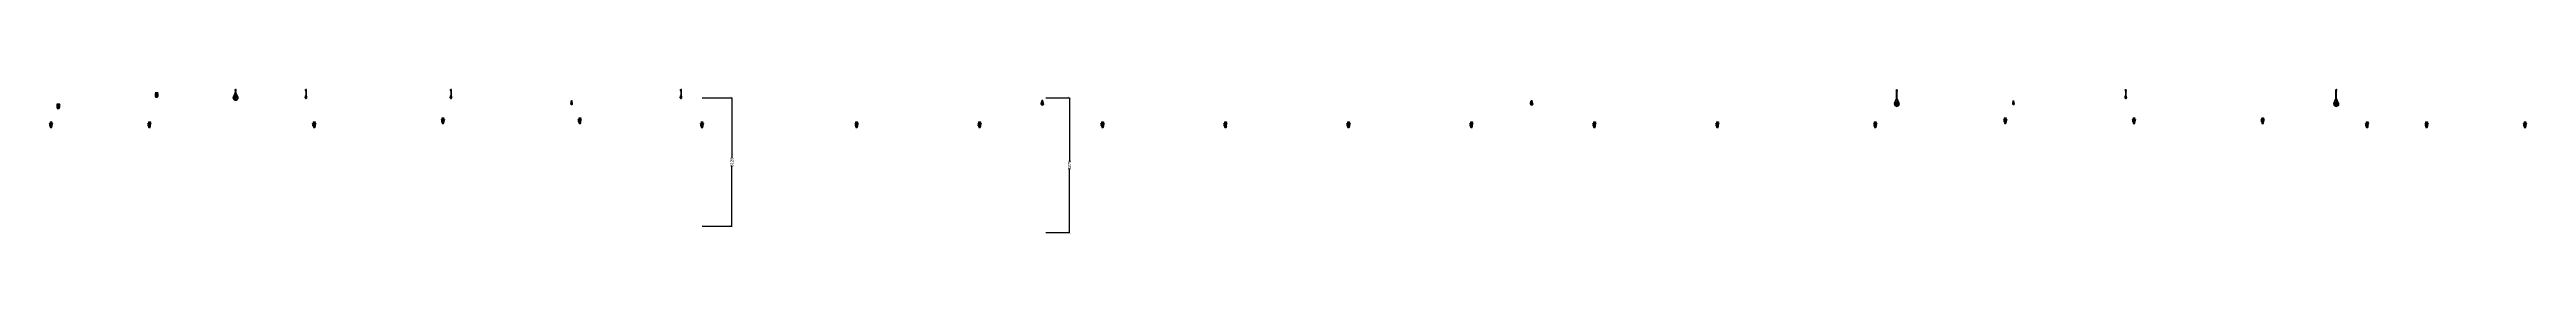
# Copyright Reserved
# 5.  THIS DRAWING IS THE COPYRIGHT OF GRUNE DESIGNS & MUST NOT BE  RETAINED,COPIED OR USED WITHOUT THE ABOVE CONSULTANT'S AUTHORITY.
# Model space of a CAD drawing. Header units: millimetres. Extents: x -194958 to 83200, y -72620 to 64568.
# Drawn here: x 22113 to 82537, y 61059 to 64568 of the extents above; entities that cross this region are included whole.
import ezdxf

# ---------------------------------------------------------------- set-up
doc = ezdxf.new("R2010")
doc.units = ezdxf.units.MM
doc.header["$LTSCALE"] = 200
doc.header["$PDMODE"] = 3
doc.header["$PDSIZE"] = 150
for name, pattern in [('30005-M032-GRD-DBE03-2104$0$30005-PL032-GRD-DBEB1.2-2304$0$CENTER', [50.8, 31.75, -6.35, 6.35, -6.35]), ('30005-M032-GRD-DBE03-2104$0$30005-PL032-GRD-DBEB1.2-2304$0$phl_thick', [0]), ('CONTINOUS', [0]), ('DASH', [0.35, 0.25, -0.1])]:
    doc.linetypes.add(name, pattern=pattern)
doc.layers.get('Defpoints').update_dxf_attribs({"color": 8, "linetype": 'DASH'})
for name, color, linetype, lineweight in [('_GD-M-FP-PenSpr-68°C', 150, 'Continuous', 30), ('_GD-M-FP-SprnBrn-100mm', 7, 'CONTINOUS', 30), ('_GD-M-FP-SprnBrn-25mm', 1, 'CONTINOUS', 30), ('_GD-M-FP-SprnBrn-50mm', 4, 'CONTINOUS', 30), ('_GD-M-FP-UprSpr', 150, 'Continuous', 30), ('GD-M-FP-SprnMnLL', 230, 'Continuous', 30)]:
    doc.layers.add(name, color=color, linetype=linetype, lineweight=lineweight)
doc.layers.add('GD-M-SUPPORT', color=9, linetype='Continuous')
doc.styles.add('M-1', font='ARIALN.TTF')
doc.dimstyles.new('HALF', dxfattribs={"dimtxt": 75, "dimasz": 50, "dimexe": 0, "dimexo": 0, "dimgap": 0.09, "dimtad": 0, "dimdec": 0, "dimzin": 0, "dimdsep": 46, "dimtxsty": 'M-1', "dimblk": 'ARCHTICK', "dimcen": 0, "dimclrd": 256, "dimclre": 256, "dimclrt": 122, "dimadec": 0, "dimazin": 0, "dimtfac": 1, "dimtdec": 0, "dimtix": 1, "dimtofl": 0, "dimtmove": 0, "dimatfit": 0, "dimfxl": 1, "dimtolj": 1, "dimtzin": 0, "dimarcsym": 0})

# ---------------------------------------------------------------- blocks, each defined once
blk = doc.blocks.new('G$CD4ABA453')
for p, q in [((-23, 41), (-23, 29)), ((-23, 41), (23, 41)), ((-16, 0), (-16, 14)), ((16, 0), (16, 14)), ((23, 41), (23, 29)), ((-29, -56), (-29, -32)), ((-17, -56), (-17, -32)), ((-16, -10), (-16, -20)), ((-10, -97), (10, -97)), ((-6, -65), (-6, -32)), ((-4, -98), (4, -98)), ((-3, -79), (3, -79)), ((6, -65), (6, -32)), ((16, -10), (16, -20)), ((18, -56), (18, -32)), ((29, -56), (29, -32))]:
    blk.add_line(p, q)
blk.add_lwpolyline([(37, 0), (37, -10), (-37, -10), (-37, 0)], close=True)
blk.add_lwpolyline([(29, -32), (-29, -32), (-29, -23, -0.414214), (-26, -20), (26, -20, -0.414214), (29, -23)], format="xyb", close=True)
for points in [[(-3, -76), (3, -76)], [(3, -78), (-3, -78)]]:
    blk.add_lwpolyline(points)
for centre, radius, start, end in [((-8, 30), 15.7, 186.44489, 224.4999), ((-23, 14), 6.78, 358.37399, 52.57078), ((23, 14), 6.78, 127.42922, 181.62601), ((8, 30), 15.7, 315.5001, 353.55511), ((10, -56), 38.1, 179.13557, 244.74119), ((-19, -91), 1.81, 12.68038, 180.60171), ((-12, -88), 8.83, 202.37857, 268.45523), ((10, -56), 27.1, 178.78348, 241.52863), ((-15, -91), 1.81, 31.38815, 167.31962), ((-11, -90), 6.46, 182.02265, 275.35489), ((-12, -91), 1.81, 356.60845, 148.61185), ((-8, -91), 5.92, 168.38903, 249.80433), ((-9, -91), 1.81, 197.64159, 347.31962), ((-15, -82), 12, 313.81738, 9.02255), ((-4, -92), 2.82, 21.59462, 158.40538), ((15, -64), 21, 180, 209.71367), ((-4, -97), 1.4, 177.91705, 263.47673), ((-3, -75), 0.892, 123.24603, 248.30846), ((0, -69), 6.35, 237.74267, 302.25733), ((-3, -77), 0.892, 111.69154, 248.30846), ((0, -81), 3.81, 24.50527, 155.49473), ((0, -91), 1.81, 192.68038, 347.31962), ((0, -91), 1.81, 192.68038, 347.31962), ((5, -92), 2.82, 21.59462, 158.40538), ((3, -75), 0.892, 291.69154, 56.75397), ((3, -77), 0.892, 291.69154, 68.30846), ((15, -82), 12, 170.97745, 226.18262), ((-9, -56), 27.1, 298.47137, 1.21652), ((-15, -64), 21, 330.28633, 3.09964), ((4, -97), 1.4, 276.52327, 2.08295), ((-9, -56), 38.1, 295.25881, 0.86443), ((9, -91), 1.81, 192.68038, 342.35841), ((8, -91), 5.92, 290.19567, 11.61097), ((8, -91), 5.92, 290.19567, 11.61097), ((11, -90), 6.46, 264.64511, 357.97735), ((12, -91), 1.81, 31.38815, 183.39155), ((13, -88), 8.83, 271.54477, 337.62143), ((16, -91), 1.81, 12.68038, 148.61185), ((19, -91), 1.81, 359.39829, 167.31962)]:
    blk.add_arc(centre, radius, start, end)
blk = doc.blocks.new('*U6878')
h = blk.add_hatch(color=256)
h.dxf.hatch_style = 1
edge = h.paths.add_edge_path()
edge.add_arc((0, 0), 50, 0, 180.01883)
edge.add_arc((-25, 0), 25, 180.01883, 359.87131)
edge.add_arc((25, 0), 25, 0.27632, 179.87131, ccw=False)
blk.add_lwpolyline([(50, 0, 1.000164), (-50, 0, 0.998713), (0, 0, -0.996472), (50, 0, -1.004834)], format="xyb")
for radius in [57.1, 50]:
    blk.add_circle((0, 0), radius)
at = {"layer": 'GD-M-SUPPORT', "linetype": '30005-M032-GRD-DBE03-2104$0$30005-PL032-GRD-DBEB1.2-2304$0$CENTER', "ltscale": 0.02}
for p, q in [((-61, 0), (61, 0)), ((0, 178), (0, -62))]:
    blk.add_line(p, q, dxfattribs=at)
at = {"layer": 'GD-M-SUPPORT', "linetype": '30005-M032-GRD-DBE03-2104$0$30005-PL032-GRD-DBEB1.2-2304$0$phl_thick'}
for p, q in [((-54, 22), (-16, 118)), ((-53, 21), (-15, 117)), ((-11, 122), (11, 122)), ((-11, 120), (11, 120)), ((-11, 120), (11, 120)), ((-11, 118), (-11, 120)), ((-11, 118), (11, 118)), ((11, 120), (11, 122)), ((53, 21), (15, 115)), ((54, 22), (16, 116))]:
    blk.add_line(p, q, dxfattribs=at)
at = {"layer": 'GD-M-SUPPORT'}
for p, q in [((-9, 122), (-9, 129)), ((-9, 122), (9, 122)), ((-9, 118), (9, 118)), ((-9, 118), (-9, 113)), ((-9, 118), (-8, 118)), ((-9, 118), (9, 118)), ((-8, 112), (-9, 113)), ((8, 175), (-8, 175)), ((-6, 118), (-8, 118)), ((-6, 113), (-8, 112)), ((8, 112), (-8, 112)), ((-7, 173), (-7, 162)), ((-7, 132), (7, 132)), ((-6, 118), (-6, 113)), ((-6, 118), (-2, 118)), ((-6, 113), (-2, 112)), ((-5, 118), (-5, 161)), ((-5, 93), (-5, 112)), ((5, 109), (-5, 111)), ((5, 109), (-5, 111)), ((5, 107), (-5, 109)), ((5, 104), (-5, 106)), ((5, 102), (-5, 104)), ((5, 100), (-5, 102)), ((5, 98), (-5, 100)), ((5, 95), (-5, 97)), ((5, 93), (-5, 95)), ((5, 93), (-5, 95)), ((5, 93), (-5, 93)), ((-4, 122), (-4, 129)), ((2, 111), (-1, 111)), ((2, 108), (-1, 109)), ((2, 108), (-1, 109)), ((2, 106), (-1, 107)), ((2, 104), (-1, 105)), ((2, 102), (-1, 102)), ((2, 99), (-1, 100)), ((2, 97), (-1, 98)), ((2, 95), (-1, 95)), ((6, 118), (2, 118)), ((6, 113), (2, 112)), ((4, 122), (4, 129)), ((5, 118), (5, 161)), ((5, 93), (5, 112)), ((6, 118), (6, 113)), ((6, 118), (8, 118)), ((6, 113), (8, 112)), ((7, 173), (7, 162)), ((8, 118), (8, 113)), ((8, 118), (8, 118)), ((8, 112), (8, 113)), ((9, 122), (9, 129))]:
    blk.add_line(p, q, dxfattribs=at)
blk.add_lwpolyline([(-14, 175), (-14, 174), (14, 174), (14, 175)], close=True, dxfattribs=at)
for points in [[(-14, 173), (-14, 162)], [(-8, 175), (-8, 188), (-12, 204), (-6, 206), (-3, 189), (-1, 206), (1, 206)], [(11, 174), (-11, 174)], [(-11, 161), (11, 161)], [(8, 175), (8, 188), (12, 204), (6, 206), (3, 189), (1, 207), (-1, 207)], [(14, 162), (14, 173)]]:
    blk.add_lwpolyline(points, dxfattribs=at)
at = {"layer": 'GD-M-SUPPORT', "linetype": '30005-M032-GRD-DBE03-2104$0$30005-PL032-GRD-DBEB1.2-2304$0$phl_thick'}
for centre, radius, start, end in [((0, 0), 58.6, 158, 22), ((0, 0), 57.1, 158, 22), ((-11, 116), 6, 90, 157.99998), ((-11, 116), 4.5, 90, 158), ((11, 114), 6, 22.00002, 90), ((11, 114), 4.5, 22, 90)]:
    blk.add_arc(centre, radius, start, end, dxfattribs=at)
at = {"layer": 'GD-M-SUPPORT'}
for centre, radius, start, end in [((-11, 168), 5.75, 52.4765, 127.5235), ((-11, 167), 5.75, 232.4765, 307.5235), ((-7, 129), 2.18, 90, 180), ((0, 153), 21.5, 70.95033, 109.04967), ((0, 182), 21.5, 250.95033, 289.04967), ((-6, 129), 2.18, 0, 90), ((-2, 129), 2.18, 90, 180), ((2, 129), 2.18, 0, 90), ((6, 129), 2.18, 90, 180), ((10, 168), 5.75, 52.4765, 127.5235), ((10, 167), 5.75, 232.4765, 307.5235), ((7, 129), 2.18, 0, 90)]:
    blk.add_arc(centre, radius, start, end, dxfattribs=at)
blk = doc.blocks.new('*U6879')
at = {"layer": 'GD-M-FP-SprnMnLL'}
h = blk.add_hatch(color=256, dxfattribs=at)
h.dxf.hatch_style = 1
edge = h.paths.add_edge_path()
edge.add_arc((-6, 0), 6.25, 180, 360, ccw=False)
edge.add_arc((0, 0), 12.5, 360, 180, ccw=False)
edge.add_arc((6, 0), 6.25, 0, 180)
at = {"layer": 'GD-M-FP-SprnMnLL', "color": 8, "linetype": '30005-M032-GRD-DBE03-2104$0$30005-PL032-GRD-DBEB1.2-2304$0$CENTER', "ltscale": 0.2}
for p, q in [((0, -18), (0, 18)), ((-18, 0), (18, 0))]:
    blk.add_line(p, q, dxfattribs=at)
at = {"layer": 'GD-M-FP-SprnMnLL'}
blk.add_lwpolyline([(0, 0, -1), (-12, 0, -1), (12, 0, 1), (0, 0, 3.40531)], format="xyb", dxfattribs=at)
for radius in [15.6, 12.5]:
    blk.add_circle((0, 0), radius, dxfattribs=at)
at = {"layer": 'GD-M-SUPPORT', "linetype": '30005-M032-GRD-DBE03-2104$0$30005-PL032-GRD-DBEB1.2-2304$0$phl_thick'}
for p, q in [((-14, 40), (-17, 1)), ((-16, 1), (-13, 38)), ((11, 42), (-12, 42)), ((12, 43), (-11, 43)), ((-11, 43), (-11, 42)), ((-11, 42), (11, 42)), ((-11, 41), (11, 41)), ((11, 41), (11, 42)), ((13, 40), (16, 1)), ((17, 1), (14, 41))]:
    blk.add_line(p, q, dxfattribs=at)
at = {"layer": 'GD-M-SUPPORT'}
for p, q in [((-9, 43), (-9, 51)), ((-9, 43), (9, 43)), ((8, 175), (-8, 175)), ((-8, 41), (8, 41)), ((-6, 40), (-8, 41)), ((-8, 40), (-8, 41)), ((-8, 41), (8, 41)), ((-8, 40), (-8, 35)), ((8, 35), (-8, 35)), ((-6, 35), (-8, 35)), ((-8, 35), (-8, 35)), ((-7, 173), (-7, 162)), ((-7, 53), (7, 53)), ((-6, 40), (-2, 41)), ((-6, 40), (-6, 35)), ((-6, 35), (-2, 35)), ((-5, 161), (-5, 53)), ((-5, 25), (-5, 35)), ((5, 31), (-5, 33)), ((5, 31), (-5, 33)), ((5, 29), (-5, 31)), ((5, 27), (-5, 29)), ((5, 25), (-5, 27)), ((5, 25), (-5, 25)), ((-4, 43), (-4, 51)), ((2, 33), (-1, 34)), ((2, 31), (-1, 32)), ((2, 31), (-1, 32)), ((2, 29), (-1, 29)), ((2, 26), (-1, 27)), ((-1, 25), (-1, 25)), ((5, 40), (2, 41)), ((5, 35), (2, 35)), ((4, 43), (4, 51)), ((5, 161), (5, 53)), ((5, 40), (8, 41)), ((5, 40), (5, 35)), ((5, 35), (8, 35)), ((5, 25), (5, 35)), ((7, 173), (7, 162)), ((8, 40), (8, 41)), ((8, 40), (8, 35)), ((8, 35), (8, 35)), ((9, 43), (9, 51))]:
    blk.add_line(p, q, dxfattribs=at)
at = {"layer": 'GD-M-SUPPORT', "linetype": '30005-M032-GRD-DBE03-2104$0$30005-PL032-GRD-DBEB1.2-2304$0$CENTER', "ltscale": 0.02}
blk.add_line((0, 176), (0, 25), dxfattribs=at)
at = {"layer": 'GD-M-SUPPORT'}
blk.add_lwpolyline([(-14, 175), (-14, 174), (14, 174), (14, 175)], close=True, dxfattribs=at)
for points in [[(-14, 173), (-14, 162)], [(-8, 175), (-8, 188), (-12, 204), (-6, 206), (-3, 189), (-1, 206), (2, 206)], [(11, 174), (-11, 174)], [(-10, 161), (11, 161)], [(8, 175), (8, 188), (12, 204), (7, 206), (3, 189), (2, 206), (-1, 206)], [(14, 162), (14, 173)]]:
    blk.add_lwpolyline(points, dxfattribs=at)
at = {"layer": 'GD-M-SUPPORT', "linetype": '30005-M032-GRD-DBE03-2104$0$30005-PL032-GRD-DBEB1.2-2304$0$phl_thick'}
for centre, radius, start, end in [((0, 0), 16.8, 175.91339, 3.74728), ((0, 0), 15.6, 175.91339, 3.74728), ((-12, 39), 2.35, 90, 175.91339), ((-11, 38), 2.35, 90, 175.91339), ((11, 39), 2.35, 3.74728, 90), ((12, 41), 2.35, 3.74728, 90)]:
    blk.add_arc(centre, radius, start, end, dxfattribs=at)
at = {"layer": 'GD-M-SUPPORT'}
for centre, radius, start, end in [((-10, 168), 5.71, 52.4765, 127.5235), ((-10, 167), 5.71, 232.4765, 307.5235), ((-7, 51), 2.17, 90, 180), ((0, 153), 21.3, 70.95033, 109.04967), ((0, 182), 21.3, 250.95033, 289.04967), ((-6, 51), 2.17, 0, 90), ((-2, 51), 2.17, 90, 180), ((2, 51), 2.17, 0, 90), ((6, 51), 2.17, 90, 180), ((11, 168), 5.71, 52.4765, 127.5235), ((11, 167), 5.71, 232.4765, 307.5235), ((7, 51), 2.17, 0, 90)]:
    blk.add_arc(centre, radius, start, end, dxfattribs=at)
blk = doc.blocks.new('*U6880')
at = {"layer": 'GD-M-FP-SprnMnLL'}
h = blk.add_hatch(color=256, dxfattribs=at)
h.dxf.hatch_style = 1
edge = h.paths.add_edge_path()
edge.add_arc((-6, 0), 6.25, 180, 360, ccw=False)
edge.add_arc((0, 0), 12.5, 360, 180, ccw=False)
edge.add_arc((6, 0), 6.25, 0, 180)
at = {"layer": 'GD-M-FP-SprnMnLL', "color": 8, "linetype": '30005-M032-GRD-DBE03-2104$0$30005-PL032-GRD-DBEB1.2-2304$0$CENTER', "ltscale": 0.2}
for p, q in [((0, -18), (0, 18)), ((-18, 0), (18, 0))]:
    blk.add_line(p, q, dxfattribs=at)
at = {"layer": 'GD-M-FP-SprnMnLL'}
blk.add_lwpolyline([(0, 0, -1), (-12, 0, -1), (12, 0, 1), (0, 0, 3.40531)], format="xyb", dxfattribs=at)
for radius in [15.6, 12.5]:
    blk.add_circle((0, 0), radius, dxfattribs=at)
at = {"layer": 'GD-M-SUPPORT', "linetype": '30005-M032-GRD-DBE03-2104$0$30005-PL032-GRD-DBEB1.2-2304$0$phl_thick'}
for p, q in [((-14, 40), (-17, 1)), ((-16, 1), (-13, 38)), ((11, 42), (-12, 42)), ((12, 43), (-11, 43)), ((-11, 43), (-11, 42)), ((-11, 42), (11, 42)), ((-11, 41), (11, 41)), ((11, 41), (11, 42)), ((13, 40), (16, 1)), ((17, 1), (14, 41))]:
    blk.add_line(p, q, dxfattribs=at)
at = {"layer": 'GD-M-SUPPORT'}
for p, q in [((-9, 43), (-9, 51)), ((-9, 43), (9, 43)), ((8, 175), (-8, 175)), ((-8, 41), (8, 41)), ((-6, 40), (-8, 41)), ((-8, 40), (-8, 41)), ((-8, 41), (8, 41)), ((-8, 40), (-8, 35)), ((8, 35), (-8, 35)), ((-6, 35), (-8, 35)), ((-8, 35), (-8, 35)), ((-7, 173), (-7, 162)), ((-7, 53), (7, 53)), ((-6, 40), (-2, 41)), ((-6, 40), (-6, 35)), ((-6, 35), (-2, 35)), ((-5, 161), (-5, 53)), ((-5, 25), (-5, 35)), ((5, 31), (-5, 33)), ((5, 31), (-5, 33)), ((5, 29), (-5, 31)), ((5, 27), (-5, 29)), ((5, 25), (-5, 27)), ((5, 25), (-5, 25)), ((-4, 43), (-4, 51)), ((2, 33), (-1, 34)), ((2, 31), (-1, 32)), ((2, 31), (-1, 32)), ((2, 29), (-1, 29)), ((2, 26), (-1, 27)), ((-1, 25), (-1, 25)), ((5, 40), (2, 41)), ((5, 35), (2, 35)), ((4, 43), (4, 51)), ((5, 161), (5, 53)), ((5, 40), (8, 41)), ((5, 40), (5, 35)), ((5, 35), (8, 35)), ((5, 25), (5, 35)), ((7, 173), (7, 162)), ((8, 40), (8, 41)), ((8, 40), (8, 35)), ((8, 35), (8, 35)), ((9, 43), (9, 51))]:
    blk.add_line(p, q, dxfattribs=at)
at = {"layer": 'GD-M-SUPPORT', "linetype": '30005-M032-GRD-DBE03-2104$0$30005-PL032-GRD-DBEB1.2-2304$0$CENTER', "ltscale": 0.02}
blk.add_line((0, 176), (0, 25), dxfattribs=at)
at = {"layer": 'GD-M-SUPPORT'}
blk.add_lwpolyline([(-14, 175), (-14, 174), (14, 174), (14, 175)], close=True, dxfattribs=at)
for points in [[(-14, 173), (-14, 162)], [(-8, 175), (-8, 188), (-12, 204), (-6, 206), (-3, 189), (-1, 206), (2, 206)], [(11, 174), (-11, 174)], [(-10, 161), (11, 161)], [(8, 175), (8, 188), (12, 204), (7, 206), (3, 189), (2, 206), (-1, 206)], [(14, 162), (14, 173)]]:
    blk.add_lwpolyline(points, dxfattribs=at)
at = {"layer": 'GD-M-SUPPORT', "linetype": '30005-M032-GRD-DBE03-2104$0$30005-PL032-GRD-DBEB1.2-2304$0$phl_thick'}
for centre, radius, start, end in [((0, 0), 16.8, 175.91339, 3.74728), ((0, 0), 15.6, 175.91339, 3.74728), ((-12, 39), 2.35, 90, 175.91339), ((-11, 38), 2.35, 90, 175.91339), ((11, 39), 2.35, 3.74728, 90), ((12, 41), 2.35, 3.74728, 90)]:
    blk.add_arc(centre, radius, start, end, dxfattribs=at)
at = {"layer": 'GD-M-SUPPORT'}
for centre, radius, start, end in [((-10, 168), 5.71, 52.4765, 127.5235), ((-10, 167), 5.71, 232.4765, 307.5235), ((-7, 51), 2.17, 90, 180), ((0, 153), 21.3, 70.95033, 109.04967), ((0, 182), 21.3, 250.95033, 289.04967), ((-6, 51), 2.17, 0, 90), ((-2, 51), 2.17, 90, 180), ((2, 51), 2.17, 0, 90), ((6, 51), 2.17, 90, 180), ((11, 168), 5.71, 52.4765, 127.5235), ((11, 167), 5.71, 232.4765, 307.5235), ((7, 51), 2.17, 0, 90)]:
    blk.add_arc(centre, radius, start, end, dxfattribs=at)
blk = doc.blocks.new('*U6948')
at = {"layer": 'GD-M-FP-SprnMnLL'}
h = blk.add_hatch(color=256, dxfattribs=at)
h.dxf.hatch_style = 1
edge = h.paths.add_edge_path()
edge.add_arc((-6, 0), 6.25, 180, 360, ccw=False)
edge.add_arc((0, 0), 12.5, 360, 180, ccw=False)
edge.add_arc((6, 0), 6.25, 0, 180)
at = {"layer": 'GD-M-FP-SprnMnLL', "color": 8, "linetype": '30005-M032-GRD-DBE03-2104$0$30005-PL032-GRD-DBEB1.2-2304$0$CENTER', "ltscale": 0.2}
for p, q in [((0, -18), (0, 18)), ((-18, 0), (18, 0))]:
    blk.add_line(p, q, dxfattribs=at)
at = {"layer": 'GD-M-FP-SprnMnLL'}
blk.add_lwpolyline([(0, 0, -1), (-12, 0, -1), (12, 0, 1), (0, 0, 3.40531)], format="xyb", dxfattribs=at)
for radius in [15.6, 12.5]:
    blk.add_circle((0, 0), radius, dxfattribs=at)
at = {"layer": 'GD-M-SUPPORT', "linetype": '30005-M032-GRD-DBE03-2104$0$30005-PL032-GRD-DBEB1.2-2304$0$phl_thick'}
for p, q in [((-14, 40), (-17, 1)), ((-16, 1), (-13, 38)), ((11, 42), (-12, 42)), ((12, 43), (-11, 43)), ((-11, 43), (-11, 42)), ((-11, 42), (11, 42)), ((-11, 41), (11, 41)), ((11, 41), (11, 42)), ((13, 40), (16, 1)), ((17, 1), (14, 41))]:
    blk.add_line(p, q, dxfattribs=at)
at = {"layer": 'GD-M-SUPPORT'}
for p, q in [((-9, 43), (-9, 51)), ((-9, 43), (9, 43)), ((8, 50), (-8, 50)), ((-8, 41), (8, 41)), ((-6, 40), (-8, 41)), ((-8, 40), (-8, 41)), ((-8, 41), (8, 41)), ((-8, 40), (-8, 35)), ((8, 35), (-8, 35)), ((-6, 35), (-8, 35)), ((-8, 35), (-8, 35)), ((-7, 53), (7, 53)), ((-7, 48), (-7, 37)), ((-6, 40), (-2, 41)), ((-6, 40), (-6, 35)), ((-6, 35), (-2, 35)), ((-5, 36), (-5, 53)), ((-5, 25), (-5, 35)), ((5, 31), (-5, 33)), ((5, 31), (-5, 33)), ((5, 29), (-5, 31)), ((5, 27), (-5, 29)), ((5, 25), (-5, 27)), ((5, 25), (-5, 25)), ((-4, 43), (-4, 51)), ((2, 33), (-1, 34)), ((2, 31), (-1, 32)), ((2, 31), (-1, 32)), ((2, 29), (-1, 29)), ((2, 26), (-1, 27)), ((-1, 25), (-1, 25)), ((5, 40), (2, 41)), ((5, 35), (2, 35)), ((4, 43), (4, 51)), ((5, 36), (5, 53)), ((5, 40), (8, 41)), ((5, 40), (5, 35)), ((5, 35), (8, 35)), ((5, 25), (5, 35)), ((7, 48), (7, 37)), ((8, 40), (8, 41)), ((8, 40), (8, 35)), ((8, 35), (8, 35)), ((9, 43), (9, 51))]:
    blk.add_line(p, q, dxfattribs=at)
at = {"layer": 'GD-M-SUPPORT', "linetype": '30005-M032-GRD-DBE03-2104$0$30005-PL032-GRD-DBEB1.2-2304$0$CENTER', "ltscale": 0.02}
blk.add_line((0, 51), (0, 25), dxfattribs=at)
at = {"layer": 'GD-M-SUPPORT'}
blk.add_lwpolyline([(-14, 50), (-14, 49), (14, 49), (14, 50)], close=True, dxfattribs=at)
for points in [[(-14, 48), (-14, 37)], [(-8, 50), (-8, 63), (-12, 79), (-6, 81), (-3, 64), (-1, 81), (2, 81)], [(11, 49), (-11, 49)], [(-10, 36), (11, 36)], [(8, 50), (8, 63), (12, 79), (7, 81), (3, 64), (2, 81), (-1, 81)], [(14, 37), (14, 48)]]:
    blk.add_lwpolyline(points, dxfattribs=at)
at = {"layer": 'GD-M-SUPPORT', "linetype": '30005-M032-GRD-DBE03-2104$0$30005-PL032-GRD-DBEB1.2-2304$0$phl_thick'}
for centre, radius, start, end in [((0, 0), 16.8, 175.91339, 3.74728), ((0, 0), 15.6, 175.91339, 3.74728), ((-12, 39), 2.35, 90, 175.91339), ((-11, 38), 2.35, 90, 175.91339), ((11, 39), 2.35, 3.74728, 90), ((12, 41), 2.35, 3.74728, 90)]:
    blk.add_arc(centre, radius, start, end, dxfattribs=at)
at = {"layer": 'GD-M-SUPPORT'}
for centre, radius, start, end in [((-10, 43), 5.71, 52.4765, 127.5235), ((-10, 42), 5.71, 232.4765, 307.5235), ((-7, 51), 2.17, 90, 180), ((0, 28), 21.3, 70.95033, 109.04967), ((0, 57), 21.3, 250.95033, 289.04967), ((-6, 51), 2.17, 0, 90), ((-2, 51), 2.17, 90, 180), ((2, 51), 2.17, 0, 90), ((6, 51), 2.17, 90, 180), ((7, 51), 2.17, 0, 90), ((11, 43), 5.71, 52.4765, 127.5235), ((11, 42), 5.71, 232.4765, 307.5235)]:
    blk.add_arc(centre, radius, start, end, dxfattribs=at)
blk = doc.blocks.new('*U6882')
at = {"layer": 'GD-M-FP-SprnMnLL'}
h = blk.add_hatch(color=256, dxfattribs=at)
h.dxf.hatch_style = 1
edge = h.paths.add_edge_path()
edge.add_arc((-6, 0), 6.25, 180, 360, ccw=False)
edge.add_arc((0, 0), 12.5, 360, 180, ccw=False)
edge.add_arc((6, 0), 6.25, 0, 180)
at = {"layer": 'GD-M-FP-SprnMnLL', "color": 8, "linetype": '30005-M032-GRD-DBE03-2104$0$30005-PL032-GRD-DBEB1.2-2304$0$CENTER', "ltscale": 0.2}
for p, q in [((0, -18), (0, 18)), ((-18, 0), (18, 0))]:
    blk.add_line(p, q, dxfattribs=at)
at = {"layer": 'GD-M-FP-SprnMnLL'}
blk.add_lwpolyline([(0, 0, -1), (-12, 0, -1), (12, 0, 1), (0, 0, 3.40531)], format="xyb", dxfattribs=at)
for radius in [15.6, 12.5]:
    blk.add_circle((0, 0), radius, dxfattribs=at)
at = {"layer": 'GD-M-SUPPORT', "linetype": '30005-M032-GRD-DBE03-2104$0$30005-PL032-GRD-DBEB1.2-2304$0$phl_thick'}
for p, q in [((-14, 40), (-17, 1)), ((-16, 1), (-13, 38)), ((11, 42), (-12, 42)), ((12, 43), (-11, 43)), ((-11, 43), (-11, 42)), ((-11, 42), (11, 42)), ((-11, 41), (11, 41)), ((11, 41), (11, 42)), ((13, 40), (16, 1)), ((17, 1), (14, 41))]:
    blk.add_line(p, q, dxfattribs=at)
at = {"layer": 'GD-M-SUPPORT'}
for p, q in [((-9, 43), (-9, 51)), ((-9, 43), (9, 43)), ((8, 175), (-8, 175)), ((-8, 41), (8, 41)), ((-6, 40), (-8, 41)), ((-8, 40), (-8, 41)), ((-8, 41), (8, 41)), ((-8, 40), (-8, 35)), ((8, 35), (-8, 35)), ((-6, 35), (-8, 35)), ((-8, 35), (-8, 35)), ((-7, 173), (-7, 162)), ((-7, 53), (7, 53)), ((-6, 40), (-2, 41)), ((-6, 40), (-6, 35)), ((-6, 35), (-2, 35)), ((-5, 161), (-5, 53)), ((-5, 25), (-5, 35)), ((5, 31), (-5, 33)), ((5, 31), (-5, 33)), ((5, 29), (-5, 31)), ((5, 27), (-5, 29)), ((5, 25), (-5, 27)), ((5, 25), (-5, 25)), ((-4, 43), (-4, 51)), ((2, 33), (-1, 34)), ((2, 31), (-1, 32)), ((2, 31), (-1, 32)), ((2, 29), (-1, 29)), ((2, 26), (-1, 27)), ((-1, 25), (-1, 25)), ((5, 40), (2, 41)), ((5, 35), (2, 35)), ((4, 43), (4, 51)), ((5, 161), (5, 53)), ((5, 40), (8, 41)), ((5, 40), (5, 35)), ((5, 35), (8, 35)), ((5, 25), (5, 35)), ((7, 173), (7, 162)), ((8, 40), (8, 41)), ((8, 40), (8, 35)), ((8, 35), (8, 35)), ((9, 43), (9, 51))]:
    blk.add_line(p, q, dxfattribs=at)
at = {"layer": 'GD-M-SUPPORT', "linetype": '30005-M032-GRD-DBE03-2104$0$30005-PL032-GRD-DBEB1.2-2304$0$CENTER', "ltscale": 0.02}
blk.add_line((0, 176), (0, 25), dxfattribs=at)
at = {"layer": 'GD-M-SUPPORT'}
blk.add_lwpolyline([(-14, 175), (-14, 174), (14, 174), (14, 175)], close=True, dxfattribs=at)
for points in [[(-14, 173), (-14, 162)], [(-8, 175), (-8, 188), (-12, 204), (-6, 206), (-3, 189), (-1, 206), (2, 206)], [(11, 174), (-11, 174)], [(-10, 161), (11, 161)], [(8, 175), (8, 188), (12, 204), (7, 206), (3, 189), (2, 206), (-1, 206)], [(14, 162), (14, 173)]]:
    blk.add_lwpolyline(points, dxfattribs=at)
at = {"layer": 'GD-M-SUPPORT', "linetype": '30005-M032-GRD-DBE03-2104$0$30005-PL032-GRD-DBEB1.2-2304$0$phl_thick'}
for centre, radius, start, end in [((0, 0), 16.8, 175.91339, 3.74728), ((0, 0), 15.6, 175.91339, 3.74728), ((-12, 39), 2.35, 90, 175.91339), ((-11, 38), 2.35, 90, 175.91339), ((11, 39), 2.35, 3.74728, 90), ((12, 41), 2.35, 3.74728, 90)]:
    blk.add_arc(centre, radius, start, end, dxfattribs=at)
at = {"layer": 'GD-M-SUPPORT'}
for centre, radius, start, end in [((-10, 168), 5.71, 52.4765, 127.5235), ((-10, 167), 5.71, 232.4765, 307.5235), ((-7, 51), 2.17, 90, 180), ((0, 153), 21.3, 70.95033, 109.04967), ((0, 182), 21.3, 250.95033, 289.04967), ((-6, 51), 2.17, 0, 90), ((-2, 51), 2.17, 90, 180), ((2, 51), 2.17, 0, 90), ((6, 51), 2.17, 90, 180), ((11, 168), 5.71, 52.4765, 127.5235), ((11, 167), 5.71, 232.4765, 307.5235), ((7, 51), 2.17, 0, 90)]:
    blk.add_arc(centre, radius, start, end, dxfattribs=at)
blk = doc.blocks.new('*U6925')
h = blk.add_hatch(color=256)
h.dxf.hatch_style = 1
edge = h.paths.add_edge_path()
edge.add_arc((0, 0), 25, 0, 180)
edge.add_arc((-12, 0), 12.5, 180, 0)
edge.add_arc((12, 0), 12.5, 360, 180, ccw=False)
blk.add_lwpolyline([(25, 0, 1), (-25, 0, 1), (0, 0, -1)], format="xyb", close=True)
for radius in [28, 25]:
    blk.add_circle((0, 0), radius)
at = {"layer": 'GD-M-SUPPORT', "linetype": '30005-M032-GRD-DBE03-2104$0$30005-PL032-GRD-DBEB1.2-2304$0$CENTER', "ltscale": 0.02}
for p, q in [((-35, 0), (35, 0)), ((0, 51), (0, -32))]:
    blk.add_line(p, q, dxfattribs=at)
at = {"layer": 'GD-M-SUPPORT', "linetype": '30005-M032-GRD-DBE03-2104$0$30005-PL032-GRD-DBEB1.2-2304$0$phl_thick'}
for p, q in [((-30, 10), (-15, 69)), ((-29, 10), (-14, 69)), ((-11, 72), (11, 72)), ((-11, 71), (11, 71)), ((-11, 71), (11, 71)), ((-11, 70), (-11, 71)), ((-11, 70), (11, 70)), ((11, 71), (11, 72)), ((29, 10), (14, 68)), ((30, 10), (15, 68))]:
    blk.add_line(p, q, dxfattribs=at)
at = {"layer": 'GD-M-SUPPORT'}
for p, q in [((-9, 72), (-9, 80)), ((-9, 72), (9, 72)), ((-8, 70), (8, 70)), ((-8, 70), (-8, 65)), ((-5, 70), (-8, 70)), ((-8, 70), (-8, 70)), ((-8, 70), (8, 70)), ((-5, 65), (-8, 64)), ((-8, 64), (-8, 65)), ((8, 64), (-8, 64)), ((8, 50), (-8, 50)), ((-7, 82), (7, 82)), ((-7, 48), (-7, 37)), ((-5, 36), (-5, 82)), ((-5, 70), (-5, 65)), ((-5, 70), (-2, 70)), ((-5, 65), (-2, 64)), ((-5, 45), (-5, 64)), ((5, 61), (-5, 63)), ((5, 61), (-5, 63)), ((5, 59), (-5, 61)), ((5, 56), (-5, 58)), ((5, 54), (-5, 56)), ((5, 52), (-5, 54)), ((5, 50), (-5, 51)), ((5, 47), (-5, 49)), ((5, 45), (-5, 47)), ((5, 45), (-5, 47)), ((5, 45), (-5, 45)), ((-4, 72), (-4, 80)), ((2, 63), (-1, 63)), ((2, 60), (-1, 61)), ((2, 60), (-1, 61)), ((2, 58), (-1, 59)), ((2, 56), (-1, 56)), ((2, 54), (-1, 54)), ((2, 51), (-1, 52)), ((2, 49), (-1, 50)), ((2, 47), (-1, 47)), ((5, 70), (2, 70)), ((5, 65), (2, 64)), ((4, 72), (4, 80)), ((5, 36), (5, 82)), ((5, 70), (5, 65)), ((5, 70), (8, 70)), ((5, 65), (8, 64)), ((5, 45), (5, 64)), ((7, 48), (7, 37)), ((8, 70), (8, 65)), ((8, 70), (8, 70)), ((8, 64), (8, 65)), ((9, 72), (9, 80))]:
    blk.add_line(p, q, dxfattribs=at)
blk.add_lwpolyline([(-14, 50), (-14, 49), (14, 49), (14, 50)], close=True, dxfattribs=at)
for points in [[(-14, 48), (-14, 37)], [(-8, 50), (-8, 63), (-12, 79), (-6, 81), (-3, 64), (-1, 81), (2, 81)], [(11, 49), (-11, 49)], [(-10, 36), (11, 36)], [(8, 50), (8, 63), (12, 79), (6, 81), (3, 64), (2, 81), (-1, 81)], [(14, 37), (14, 48)]]:
    blk.add_lwpolyline(points, dxfattribs=at)
at = {"layer": 'GD-M-SUPPORT', "linetype": '30005-M032-GRD-DBE03-2104$0$30005-PL032-GRD-DBEB1.2-2304$0$phl_thick'}
for centre, radius, start, end in [((0, 2), 31.1, 165.05, 14.95), ((0, 2), 30.1, 165.05, 14.95), ((-11, 68), 4, 90, 165.05002), ((-11, 68), 3, 90, 165.04996), ((11, 67), 4, 14.94998, 90), ((11, 67), 3, 14.95004, 90)]:
    blk.add_arc(centre, radius, start, end, dxfattribs=at)
at = {"layer": 'GD-M-SUPPORT'}
for centre, radius, start, end in [((-10, 43), 5.71, 52.4765, 127.5235), ((-10, 42), 5.71, 232.4765, 307.5235), ((-7, 80), 2.17, 90, 180), ((0, 28), 21.3, 70.95033, 109.04967), ((0, 57), 21.3, 250.95033, 289.04967), ((-6, 80), 2.17, 0, 90), ((-2, 80), 2.17, 90, 180), ((2, 80), 2.17, 0, 90), ((6, 80), 2.17, 90, 180), ((7, 80), 2.17, 0, 90), ((10, 43), 5.71, 52.4765, 127.5235), ((10, 42), 5.71, 232.4765, 307.5235)]:
    blk.add_arc(centre, radius, start, end, dxfattribs=at)
blk = doc.blocks.new('*U6931')
h = blk.add_hatch(color=256)
h.dxf.hatch_style = 1
edge = h.paths.add_edge_path()
edge.add_arc((0, 0), 50, 0, 180.01883)
edge.add_arc((-25, 0), 25, 180.01883, 359.87131)
edge.add_arc((25, 0), 25, 0.27632, 179.87131, ccw=False)
blk.add_lwpolyline([(50, 0, 1.000164), (-50, 0, 0.998713), (0, 0, -0.996472), (50, 0, -1.004834)], format="xyb")
for radius in [57.1, 50]:
    blk.add_circle((0, 0), radius)
at = {"layer": 'GD-M-SUPPORT', "linetype": '30005-M032-GRD-DBE03-2104$0$30005-PL032-GRD-DBEB1.2-2304$0$CENTER', "ltscale": 0.02}
for p, q in [((-61, 0), (61, 0)), ((0, 328), (0, -62))]:
    blk.add_line(p, q, dxfattribs=at)
at = {"layer": 'GD-M-SUPPORT', "linetype": '30005-M032-GRD-DBE03-2104$0$30005-PL032-GRD-DBEB1.2-2304$0$phl_thick'}
for p, q in [((-54, 22), (-16, 118)), ((-53, 21), (-15, 117)), ((-11, 122), (11, 122)), ((-11, 120), (11, 120)), ((-11, 120), (11, 120)), ((-11, 118), (-11, 120)), ((-11, 118), (11, 118)), ((11, 120), (11, 122)), ((53, 21), (15, 115)), ((54, 22), (16, 116))]:
    blk.add_line(p, q, dxfattribs=at)
at = {"layer": 'GD-M-SUPPORT'}
for p, q in [((-9, 122), (-9, 129)), ((-9, 122), (9, 122)), ((-9, 118), (9, 118)), ((-9, 118), (-9, 113)), ((-9, 118), (-8, 118)), ((-9, 118), (9, 118)), ((-8, 112), (-9, 113)), ((8, 325), (-8, 325)), ((-6, 118), (-8, 118)), ((-6, 113), (-8, 112)), ((8, 112), (-8, 112)), ((-7, 323), (-7, 312)), ((-7, 132), (7, 132)), ((-6, 118), (-6, 113)), ((-6, 118), (-2, 118)), ((-6, 113), (-2, 112)), ((-5, 118), (-5, 311)), ((-5, 93), (-5, 112)), ((5, 109), (-5, 111)), ((5, 109), (-5, 111)), ((5, 107), (-5, 109)), ((5, 104), (-5, 106)), ((5, 102), (-5, 104)), ((5, 100), (-5, 102)), ((5, 98), (-5, 100)), ((5, 95), (-5, 97)), ((5, 93), (-5, 95)), ((5, 93), (-5, 95)), ((5, 93), (-5, 93)), ((-4, 122), (-4, 129)), ((2, 111), (-1, 111)), ((2, 108), (-1, 109)), ((2, 108), (-1, 109)), ((2, 106), (-1, 107)), ((2, 104), (-1, 105)), ((2, 102), (-1, 102)), ((2, 99), (-1, 100)), ((2, 97), (-1, 98)), ((2, 95), (-1, 95)), ((6, 118), (2, 118)), ((6, 113), (2, 112)), ((4, 122), (4, 129)), ((5, 118), (5, 311)), ((5, 93), (5, 112)), ((6, 118), (6, 113)), ((6, 118), (8, 118)), ((6, 113), (8, 112)), ((7, 323), (7, 312)), ((8, 118), (8, 113)), ((8, 118), (8, 118)), ((8, 112), (8, 113)), ((9, 122), (9, 129))]:
    blk.add_line(p, q, dxfattribs=at)
blk.add_lwpolyline([(-14, 325), (-14, 324), (14, 324), (14, 325)], close=True, dxfattribs=at)
for points in [[(-14, 323), (-14, 312)], [(-8, 325), (-8, 338), (-12, 354), (-6, 356), (-3, 339), (-1, 356), (2, 356)], [(11, 324), (-11, 324)], [(-11, 311), (11, 311)], [(8, 325), (8, 338), (12, 354), (7, 356), (3, 339), (2, 357), (-1, 357)], [(14, 312), (14, 323)]]:
    blk.add_lwpolyline(points, dxfattribs=at)
at = {"layer": 'GD-M-SUPPORT', "linetype": '30005-M032-GRD-DBE03-2104$0$30005-PL032-GRD-DBEB1.2-2304$0$phl_thick'}
for centre, radius, start, end in [((0, 0), 58.6, 158, 22), ((0, 0), 57.1, 158, 22), ((-11, 116), 6, 90, 157.99998), ((-11, 116), 4.5, 90, 158), ((11, 114), 6, 22.00002, 90), ((11, 114), 4.5, 22, 90)]:
    blk.add_arc(centre, radius, start, end, dxfattribs=at)
at = {"layer": 'GD-M-SUPPORT'}
for centre, radius, start, end in [((-10, 318), 5.75, 52.4765, 127.5235), ((-10, 317), 5.75, 232.4765, 307.5235), ((-7, 129), 2.18, 90, 180), ((0, 303), 21.5, 70.95033, 109.04967), ((0, 332), 21.5, 250.95033, 289.04967), ((-6, 129), 2.18, 0, 90), ((-2, 129), 2.18, 90, 180), ((2, 129), 2.18, 0, 90), ((6, 129), 2.18, 90, 180), ((11, 318), 5.75, 52.4765, 127.5235), ((11, 317), 5.75, 232.4765, 307.5235), ((7, 129), 2.18, 0, 90)]:
    blk.add_arc(centre, radius, start, end, dxfattribs=at)
blk = doc.blocks.new('*U6960')
at = {"layer": 'GD-M-FP-SprnMnLL'}
h = blk.add_hatch(color=256, dxfattribs=at)
h.dxf.hatch_style = 1
edge = h.paths.add_edge_path()
edge.add_arc((-6, 0), 6.25, 180, 360, ccw=False)
edge.add_arc((0, 0), 12.5, 360, 180, ccw=False)
edge.add_arc((6, 0), 6.25, 0, 180)
at = {"layer": 'GD-M-FP-SprnMnLL', "color": 8, "linetype": '30005-M032-GRD-DBE03-2104$0$30005-PL032-GRD-DBEB1.2-2304$0$CENTER', "ltscale": 0.2}
for p, q in [((0, -18), (0, 18)), ((-18, 0), (18, 0))]:
    blk.add_line(p, q, dxfattribs=at)
at = {"layer": 'GD-M-FP-SprnMnLL'}
blk.add_lwpolyline([(0, 0, -1), (-12, 0, -1), (12, 0, 1), (0, 0, 3.40531)], format="xyb", dxfattribs=at)
for radius in [15.6, 12.5]:
    blk.add_circle((0, 0), radius, dxfattribs=at)
at = {"layer": 'GD-M-SUPPORT', "linetype": '30005-M032-GRD-DBE03-2104$0$30005-PL032-GRD-DBEB1.2-2304$0$phl_thick'}
for p, q in [((-14, 40), (-17, 1)), ((-16, 1), (-13, 38)), ((11, 42), (-12, 42)), ((12, 43), (-11, 43)), ((-11, 43), (-11, 42)), ((-11, 42), (11, 42)), ((-11, 41), (11, 41)), ((11, 41), (11, 42)), ((13, 40), (16, 1)), ((17, 1), (14, 41))]:
    blk.add_line(p, q, dxfattribs=at)
at = {"layer": 'GD-M-SUPPORT'}
for p, q in [((-9, 43), (-9, 51)), ((-9, 43), (9, 43)), ((8, 175), (-8, 175)), ((-8, 41), (8, 41)), ((-6, 40), (-8, 41)), ((-8, 40), (-8, 41)), ((-8, 41), (8, 41)), ((-8, 40), (-8, 35)), ((8, 35), (-8, 35)), ((-6, 35), (-8, 35)), ((-8, 35), (-8, 35)), ((-7, 173), (-7, 162)), ((-7, 53), (7, 53)), ((-6, 40), (-2, 41)), ((-6, 40), (-6, 35)), ((-6, 35), (-2, 35)), ((-5, 161), (-5, 53)), ((-5, 25), (-5, 35)), ((5, 31), (-5, 33)), ((5, 31), (-5, 33)), ((5, 29), (-5, 31)), ((5, 27), (-5, 29)), ((5, 25), (-5, 27)), ((5, 25), (-5, 25)), ((-4, 43), (-4, 51)), ((2, 33), (-1, 34)), ((2, 31), (-1, 32)), ((2, 31), (-1, 32)), ((2, 29), (-1, 29)), ((2, 26), (-1, 27)), ((-1, 25), (-1, 25)), ((5, 40), (2, 41)), ((5, 35), (2, 35)), ((4, 43), (4, 51)), ((5, 161), (5, 53)), ((5, 40), (8, 41)), ((5, 40), (5, 35)), ((5, 35), (8, 35)), ((5, 25), (5, 35)), ((7, 173), (7, 162)), ((8, 40), (8, 41)), ((8, 40), (8, 35)), ((8, 35), (8, 35)), ((9, 43), (9, 51))]:
    blk.add_line(p, q, dxfattribs=at)
at = {"layer": 'GD-M-SUPPORT', "linetype": '30005-M032-GRD-DBE03-2104$0$30005-PL032-GRD-DBEB1.2-2304$0$CENTER', "ltscale": 0.02}
blk.add_line((0, 176), (0, 25), dxfattribs=at)
at = {"layer": 'GD-M-SUPPORT'}
blk.add_lwpolyline([(-14, 175), (-14, 174), (14, 174), (14, 175)], close=True, dxfattribs=at)
for points in [[(-14, 173), (-14, 162)], [(-8, 175), (-8, 188), (-12, 204), (-6, 206), (-3, 189), (-1, 206), (2, 206)], [(11, 174), (-11, 174)], [(-10, 161), (11, 161)], [(8, 175), (8, 188), (12, 204), (7, 206), (3, 189), (2, 206), (-1, 206)], [(14, 162), (14, 173)]]:
    blk.add_lwpolyline(points, dxfattribs=at)
at = {"layer": 'GD-M-SUPPORT', "linetype": '30005-M032-GRD-DBE03-2104$0$30005-PL032-GRD-DBEB1.2-2304$0$phl_thick'}
for centre, radius, start, end in [((0, 0), 16.8, 175.91339, 3.74728), ((0, 0), 15.6, 175.91339, 3.74728), ((-12, 39), 2.35, 90, 175.91339), ((-11, 38), 2.35, 90, 175.91339), ((11, 39), 2.35, 3.74728, 90), ((12, 41), 2.35, 3.74728, 90)]:
    blk.add_arc(centre, radius, start, end, dxfattribs=at)
at = {"layer": 'GD-M-SUPPORT'}
for centre, radius, start, end in [((-10, 168), 5.71, 52.4765, 127.5235), ((-10, 167), 5.71, 232.4765, 307.5235), ((-7, 51), 2.17, 90, 180), ((0, 153), 21.3, 70.95033, 109.04967), ((0, 182), 21.3, 250.95033, 289.04967), ((-6, 51), 2.17, 0, 90), ((-2, 51), 2.17, 90, 180), ((2, 51), 2.17, 0, 90), ((6, 51), 2.17, 90, 180), ((11, 168), 5.71, 52.4765, 127.5235), ((11, 167), 5.71, 232.4765, 307.5235), ((7, 51), 2.17, 0, 90)]:
    blk.add_arc(centre, radius, start, end, dxfattribs=at)
blk = doc.blocks.new('_ARCHTICK')
at = {"color": 0, "linetype": 'ByBlock', "const_width": 0.15}
blk.add_lwpolyline([(-0.5, -0.5), (0.5, 0.5)], dxfattribs=at)
blk = doc.blocks.new('*D6961')
at = {"layer": '_GD-M-FP-SprnBrn-25mm', "lineweight": -2}
for p, q in [((46418, 64362), (46995, 64362)), ((46995, 64362), (46995, 62816)), ((46995, 61087), (46995, 62632)), ((46418, 61087), (46995, 61087))]:
    blk.add_line(p, q, dxfattribs=at)
at = {"layer": 'Defpoints', "color": 0}
for p in [(46418, 64362), (46418, 61087), (46995, 61087)]:
    blk.add_point(p, dxfattribs=at)
at = {"layer": '_GD-M-FP-SprnBrn-25mm', "linetype": 'ByBlock', "lineweight": -2, "xscale": 50, "yscale": 50, "zscale": 50}
for p, rotation in [((46995, 64362), 90), ((46995, 61087), 270)]:
    blk.add_blockref('_ARCHTICK', p, dxfattribs=dict(at, rotation=rotation))
at = {"layer": '_GD-M-FP-SprnBrn-25mm', "color": 122, "insert": (46995, 62724), "char_height": 75, "attachment_point": 5, "rotation": 90, "style": 'M-1'}
blk.add_mtext('\\A1;3275', dxfattribs=at)
blk = doc.blocks.new('*D6962')
at = {"layer": '_GD-M-FP-SprnBrn-25mm', "lineweight": -2}
for p, q in [((38037, 64362), (38756, 64362)), ((38756, 64362), (38756, 62891)), ((38756, 61237), (38756, 62707)), ((38037, 61237), (38756, 61237))]:
    blk.add_line(p, q, dxfattribs=at)
at = {"layer": 'Defpoints', "color": 0}
for p in [(38037, 64362), (38037, 61237), (38756, 61237)]:
    blk.add_point(p, dxfattribs=at)
at = {"layer": '_GD-M-FP-SprnBrn-25mm', "linetype": 'ByBlock', "lineweight": -2, "xscale": 50, "yscale": 50, "zscale": 50}
for p, rotation in [((38756, 64362), 90), ((38756, 61237), 270)]:
    blk.add_blockref('_ARCHTICK', p, dxfattribs=dict(at, rotation=rotation))
at = {"layer": '_GD-M-FP-SprnBrn-25mm', "color": 122, "insert": (38756, 62799), "char_height": 75, "attachment_point": 5, "rotation": 90, "style": 'M-1'}
blk.add_mtext('\\A1;3125', dxfattribs=at)
blk = doc.blocks.new('G$CF50D99B9')
for p, q in [((-46, 130), (-46, 126)), ((-43, 126), (-46, 126)), ((-43, 130), (-43, 126)), ((-40, 104), (-41, 28)), ((-37, 24), (-41, 28)), ((-10, 130), (-40, 104)), ((-38, 137), (38, 137)), ((-36, 134), (-38, 134)), ((-37, 24), (-37, 100)), ((-37, 24), (37, 24)), ((-36, 134), (-36, 126)), ((-33, 126), (-36, 126)), ((-30, 106), (-34, 102)), ((-10, 105), (-34, 83)), ((-34, 102), (-34, 35)), ((-34, 19), (34, 19)), ((-26, 134), (-33, 134)), ((-33, 134), (-33, 126)), ((-33, 32), (33, 32)), ((-31, 32), (-31, 24)), ((-31, 15), (-31, 0)), ((-31, 15), (31, 15)), ((-31, 0), (31, 0)), ((-26, 134), (-26, 126)), ((-23, 126), (-26, 126)), ((-26, 15), (-26, 19)), ((-23, 134), (-23, 126)), ((-16, 134), (-23, 134)), ((-22, 42), (-13, 32)), ((-16, 134), (-16, 126)), ((-13, 126), (-16, 126)), ((-13, 134), (-13, 126)), ((-6, 134), (-13, 134)), ((-8, 106), (-10, 138)), ((-7, 105), (-10, 105)), ((-9, 139), (9, 139)), ((-7, 105), (-7, 103)), ((-7, 105), (7, 105)), ((-7, 102), (7, 102)), ((-6, 134), (-6, 126)), ((-3, 126), (-6, 126)), ((-6, 102), (-6, 46)), ((-3, 134), (-3, 126)), ((6, 134), (-3, 134)), ((6, 134), (6, 126)), ((9, 126), (6, 126)), ((6, 102), (6, 46)), ((7, 105), (7, 103)), ((7, 105), (10, 105)), ((8, 106), (10, 138)), ((9, 134), (9, 126)), ((16, 134), (9, 134)), ((10, 130), (40, 104)), ((10, 105), (34, 83)), ((22, 42), (13, 32)), ((16, 134), (16, 126)), ((19, 126), (16, 126)), ((19, 134), (19, 126)), ((28, 134), (19, 134)), ((26, 15), (26, 19)), ((28, 134), (28, 126)), ((31, 126), (28, 126)), ((30, 106), (34, 102)), ((38, 134), (31, 134)), ((31, 134), (31, 126)), ((31, 32), (31, 24)), ((31, 15), (31, 0)), ((34, 102), (34, 35)), ((37, 24), (37, 100)), ((37, 24), (41, 28)), ((40, 104), (41, 28)), ((43, 130), (43, 126)), ((43, 126), (46, 126)), ((46, 130), (46, 126))]:
    blk.add_line(p, q)
blk.add_lwpolyline([(-25, 42), (-25, 46), (25, 46), (25, 42)], close=True)
for centre, radius, start, end in [((-37, 128), 9.28, 95.05234, 163.97609), ((-37, 128), 6.29, 95.05234, 160.50405), ((-33, 36), 3.76, 180, 270), ((-31, 35), 2.93, 180, 270), ((-35, 22), 3.02, 293.30833, 38.73849), ((-9, 138), 1.24, 90, 183.44204), ((-7, 106), 1.24, 183.44204, 270), ((-7, 103), 0.464, 180, 270), ((7, 106), 1.24, 270, 356.55796), ((7, 103), 0.464, 270, 0), ((9, 138), 1.24, 356.55796, 90), ((31, 35), 2.93, 270, 0), ((35, 22), 3.02, 141.26151, 246.69167), ((33, 36), 3.76, 270, 0), ((37, 128), 6.29, 19.49595, 84.94766), ((37, 128), 9.28, 16.02391, 84.94766), ((71, -7), 49.9, 171.42278, 172.73193)]:
    blk.add_arc(centre, radius, start, end)

msp = doc.modelspace()

# ---------------------------------------------------------------- block references
at = {"layer": '_GD-M-FP-PenSpr-68°C'}
for p in [(22150, 63736.6, 884865.5), (24550, 63736.6), (28568.9, 63736.6), (31708.9, 63836.7, 0.4), (35048.9, 63836.7, 0), (38028.9, 63736.6), (41799.8, 63736.6), (44799.8, 63736.6), (47799.8, 63736.6), (50799.8, 63736.6), (53800.5, 63736.6), (56800.5, 63736.6), (59800.5, 63736.6), (62800.5, 63736.6), (66650, 63736.6), (69822, 63836.7, 0.7), (72962, 63836.7, 0.7), (76102, 63836.7, 0.8), (78650, 63736.6), (80100, 63736.6), (82500, 63736.6)]:
    msp.add_blockref('G$CD4ABA453', p, dxfattribs=at)
at = {"layer": '_GD-M-FP-SprnBrn-100mm', "rotation": 359.9999999999998}
for name, p in [('*U6878', (26653.6, 64361.6)), ('*U6931', (67177.1, 64211.6)), ('*U6931', (77895.1, 64211.6))]:
    msp.add_blockref(name, p, dxfattribs=at)
at = {"layer": '_GD-M-FP-SprnBrn-25mm', "rotation": 359.9999999999998}
for name, p in [('*U6879', (28368.9, 64361.6)), ('*U6880', (31906.4, 64361.6, 0)), ('*U6948', (34848.9, 64211.6, 0)), ('*U6882', (37516.5, 64361.6)), ('*U6948', (70022, 64211.6, 0.7)), ('*U6960', (72762, 64361.6, 0.7))]:
    msp.add_blockref(name, p, dxfattribs=at)
at = {"layer": '_GD-M-FP-SprnBrn-50mm', "rotation": 359.9999999999998}
for p in [(46332.4, 64211.6), (58267.8, 64211.6)]:
    msp.add_blockref('*U6925', p, dxfattribs=at)
at = {"layer": '_GD-M-FP-UprSpr', "xscale": 0.8, "yscale": 0.8, "zscale": 0.8}
for p in [(22325, 64100.4), (24725, 64375.4)]:
    msp.add_blockref('G$CF50D99B9', p, dxfattribs=at)

# ---------------------------------------------------------------- dimensions: what is measured, and where the dimension line sits
at = {"layer": '_GD-M-FP-SprnBrn-25mm'}
for base, p1, p2, picture, middle in [((38756, 61236.6), (38036.7, 64361.6), (38036.7, 61236.6), '*D6962', (38756, 62799.1)), ((46994.6, 61086.6), (46417.7, 64361.6), (46417.7, 61086.6), '*D6961', (46994.6, 62724.1))]:
    dim = msp.add_linear_dim(base=base, p1=p1, p2=p2, angle=90, dimstyle='HALF', dxfattribs=at)
    dim.commit()
    dim.dimension.update_dxf_attribs({"geometry": picture, "text_midpoint": middle})

doc.saveas('drawing.dxf')
